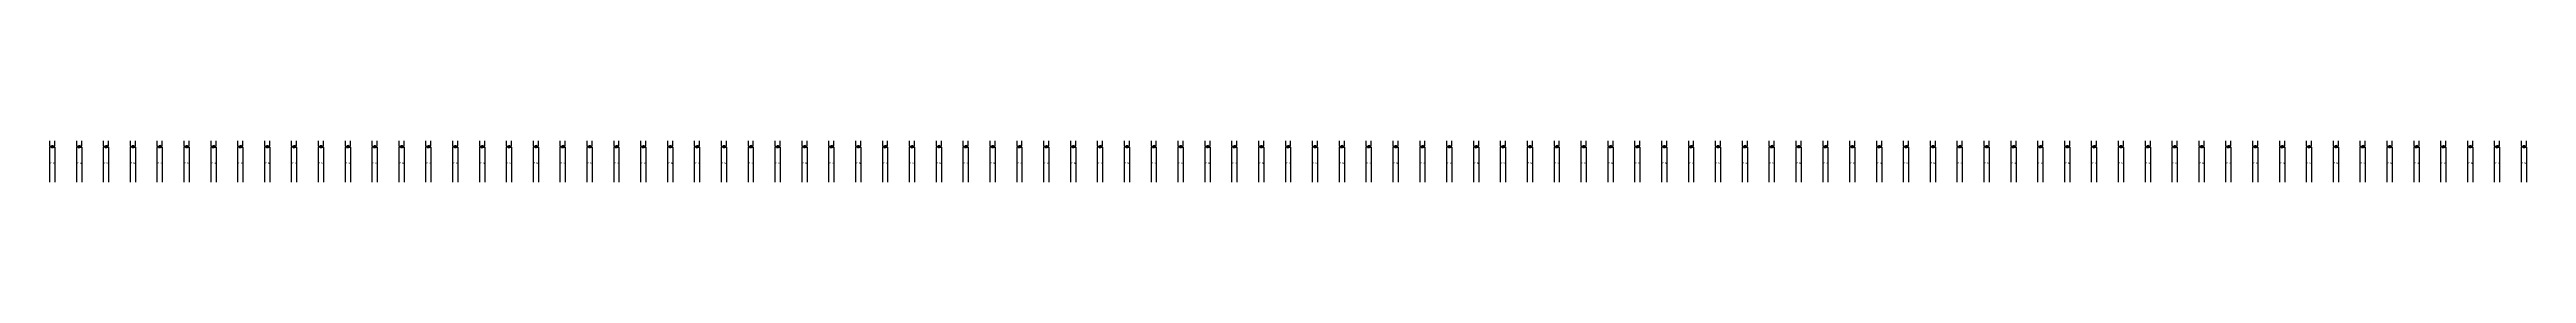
# Model space of a CAD drawing. Header units: millimetres. Extents: x 127230 to 906013, y -355313 to -209225.
# Drawn here: x 608139 to 904766, y -323777 to -318833 of the extents above; entities that cross this region are included whole.
import ezdxf

# ---------------------------------------------------------------- set-up
doc = ezdxf.new("R2010")
doc.units = ezdxf.units.MM
for name, color, linetype, lineweight in [('14', 250, 'Continuous', 0), ('АТ_ПС_ИП_025', 1, 'Continuous', 25), ('АТ_ПС_Текст_025', 7, 'Continuous', 25), ('АТ_ПС_Трасса_100', 1, 'Continuous', 100)]:
    doc.layers.add(name, color=color, linetype=linetype, lineweight=lineweight)
doc.styles.add('GLE_OASR_TextStyle', font='GOST2304A.ttf')

# ---------------------------------------------------------------- blocks, each defined once
blk = doc.blocks.new('*U49')
at = {"linetype": 'Continuous', "lineweight": 25}
blk.add_wipeout([(-1.5, -1.5), (-1.5, 1.5), (1.5, 1.5), (1.5, -1.5)], dxfattribs=at)
at = {"color": 0, "linetype": 'Continuous', "lineweight": -2}
for p, q in [((1.5, 1.5), (2.6, 2.6)), ((-1.5, -1.5), (-2.6, -2.6))]:
    blk.add_line(p, q, dxfattribs=at)
blk.add_lwpolyline([(-1.5, 1.5), (1.5, 1.5), (1.5, -1.5), (-1.5, -1.5)], close=True, dxfattribs=at)

msp = doc.modelspace()

# ---------------------------------------------------------------- linework, layer by layer
at = {"layer": '14', "color": 6, "lineweight": 25}
for points in [[(608139, -318833), (608139, -319483), (608391, -319483)], [(611356, -318833), (611356, -319483), (611608, -319483)], [(614573, -318833), (614573, -319483), (614825, -319483)], [(617791, -318833), (617791, -319483), (618043, -319483)], [(621008, -318833), (621008, -319483), (621260, -319483)], [(624225, -318833), (624225, -319483), (624477, -319483)], [(627443, -318833), (627443, -319483), (627695, -319483)], [(630660, -318833), (630660, -319483), (630912, -319483)], [(633877, -318833), (633877, -319483), (634129, -319483)], [(637095, -318833), (637095, -319483), (637347, -319483)], [(640312, -318833), (640312, -319483), (640564, -319483)], [(643529, -318833), (643529, -319483), (643781, -319483)], [(646747, -318833), (646747, -319483), (646999, -319483)], [(649964, -318833), (649964, -319483), (650216, -319483)], [(653181, -318833), (653181, -319483), (653433, -319483)], [(656399, -318833), (656399, -319483), (656651, -319483)], [(659616, -318833), (659616, -319483), (659868, -319483)], [(662833, -318833), (662833, -319483), (663085, -319483)], [(666051, -318833), (666051, -319483), (666303, -319483)], [(669268, -318833), (669268, -319483), (669520, -319483)], [(672485, -318833), (672485, -319483), (672737, -319483)], [(675703, -318833), (675703, -319483), (675955, -319483)], [(678920, -318833), (678920, -319483), (679172, -319483)], [(682137, -318833), (682137, -319483), (682389, -319483)], [(685355, -318833), (685355, -319483), (685607, -319483)], [(688572, -318833), (688572, -319483), (688824, -319483)], [(691789, -318833), (691789, -319483), (692041, -319483)], [(695007, -318833), (695007, -319483), (695259, -319483)], [(698224, -318833), (698224, -319483), (698476, -319483)], [(701441, -318833), (701441, -319483), (701693, -319483)], [(704659, -318833), (704659, -319483), (704911, -319483)], [(707876, -318833), (707876, -319483), (708128, -319483)], [(711093, -318833), (711093, -319483), (711345, -319483)], [(714311, -318833), (714311, -319483), (714563, -319483)], [(717528, -318833), (717528, -319483), (717780, -319483)], [(720745, -318833), (720745, -319483), (720997, -319483)], [(723963, -318833), (723963, -319483), (724215, -319483)], [(727180, -318833), (727180, -319483), (727432, -319483)], [(730397, -318833), (730397, -319483), (730649, -319483)], [(733615, -318833), (733615, -319483), (733867, -319483)], [(736832, -318833), (736832, -319483), (737084, -319483)], [(740049, -318833), (740049, -319483), (740301, -319483)], [(743267, -318833), (743267, -319483), (743519, -319483)], [(746484, -318833), (746484, -319483), (746736, -319483)], [(749701, -318833), (749701, -319483), (749953, -319483)], [(752919, -318833), (752919, -319483), (753171, -319483)], [(756136, -318833), (756136, -319483), (756388, -319483)], [(759353, -318833), (759353, -319483), (759605, -319483)], [(762571, -318833), (762571, -319483), (762823, -319483)], [(765788, -318833), (765788, -319483), (766040, -319483)], [(769005, -318833), (769005, -319483), (769257, -319483)], [(772223, -318833), (772223, -319483), (772475, -319483)], [(775440, -318833), (775440, -319483), (775692, -319483)], [(778657, -318833), (778657, -319483), (778909, -319483)], [(781875, -318833), (781875, -319483), (782127, -319483)], [(785092, -318833), (785092, -319483), (785344, -319483)], [(788309, -318833), (788309, -319483), (788561, -319483)], [(791527, -318833), (791527, -319483), (791779, -319483)], [(794744, -318833), (794744, -319483), (794996, -319483)], [(797961, -318833), (797961, -319483), (798213, -319483)], [(801179, -318833), (801179, -319483), (801431, -319483)], [(804396, -318833), (804396, -319483), (804648, -319483)], [(807613, -318833), (807613, -319483), (807865, -319483)], [(810831, -318833), (810831, -319483), (811083, -319483)], [(814048, -318833), (814048, -319483), (814300, -319483)], [(817265, -318833), (817265, -319483), (817517, -319483)], [(820483, -318833), (820483, -319483), (820735, -319483)], [(823700, -318833), (823700, -319483), (823952, -319483)], [(826917, -318833), (826917, -319483), (827169, -319483)], [(830135, -318833), (830135, -319483), (830387, -319483)], [(833352, -318833), (833352, -319483), (833604, -319483)], [(836569, -318833), (836569, -319483), (836821, -319483)], [(839787, -318833), (839787, -319483), (840039, -319483)], [(843004, -318833), (843004, -319483), (843256, -319483)], [(846221, -318833), (846221, -319483), (846473, -319483)], [(849439, -318833), (849439, -319483), (849691, -319483)], [(852656, -318833), (852656, -319483), (852908, -319483)], [(855873, -318833), (855873, -319483), (856125, -319483)], [(859091, -318833), (859091, -319483), (859343, -319483)], [(862308, -318833), (862308, -319483), (862560, -319483)], [(865525, -318833), (865525, -319483), (865777, -319483)], [(868743, -318833), (868743, -319483), (868995, -319483)], [(871960, -318833), (871960, -319483), (872212, -319483)], [(875177, -318833), (875177, -319483), (875429, -319483)], [(878395, -318833), (878395, -319483), (878647, -319483)], [(881612, -318833), (881612, -319483), (881864, -319483)], [(884829, -318833), (884829, -319483), (885081, -319483)], [(888047, -318833), (888047, -319483), (888299, -319483)], [(891264, -318833), (891264, -319483), (891516, -319483)], [(894481, -318833), (894481, -319483), (894733, -319483)], [(897699, -318833), (897699, -319483), (897951, -319483)], [(900916, -318833), (900916, -319483), (901168, -319483)], [(904133, -318833), (904133, -319483), (904385, -319483)]]:
    msp.add_lwpolyline(points, dxfattribs=at)
at = {"layer": 'АТ_ПС_Трасса_100', "color": 6, "lineweight": 25, "ltscale": 100}
for points in [[(608391, -319590), (608139, -319590), (608139, -323777)], [(611608, -319590), (611356, -319590), (611356, -323777)], [(614825, -319590), (614573, -319590), (614573, -323777)], [(618043, -319590), (617791, -319590), (617791, -323777)], [(621260, -319590), (621008, -319590), (621008, -323777)], [(624477, -319590), (624225, -319590), (624225, -323777)], [(627695, -319590), (627443, -319590), (627443, -323777)], [(630912, -319590), (630660, -319590), (630660, -323777)], [(634129, -319590), (633877, -319590), (633877, -323777)], [(637347, -319590), (637095, -319590), (637095, -323777)], [(640564, -319590), (640312, -319590), (640312, -323777)], [(643781, -319590), (643529, -319590), (643529, -323777)], [(646999, -319590), (646747, -319590), (646747, -323777)], [(650216, -319590), (649964, -319590), (649964, -323777)], [(653433, -319590), (653181, -319590), (653181, -323777)], [(656651, -319590), (656399, -319590), (656399, -323777)], [(659868, -319590), (659616, -319590), (659616, -323777)], [(663085, -319590), (662833, -319590), (662833, -323777)], [(666303, -319590), (666051, -319590), (666051, -323777)], [(669520, -319590), (669268, -319590), (669268, -323777)], [(672737, -319590), (672485, -319590), (672485, -323777)], [(675955, -319590), (675703, -319590), (675703, -323777)], [(679172, -319590), (678920, -319590), (678920, -323777)], [(682389, -319590), (682137, -319590), (682137, -323777)], [(685607, -319590), (685355, -319590), (685355, -323777)], [(688824, -319590), (688572, -319590), (688572, -323777)], [(692041, -319590), (691789, -319590), (691789, -323777)], [(695259, -319590), (695007, -319590), (695007, -323777)], [(698476, -319590), (698224, -319590), (698224, -323777)], [(701693, -319590), (701441, -319590), (701441, -323777)], [(704911, -319590), (704659, -319590), (704659, -323777)], [(708128, -319590), (707876, -319590), (707876, -323777)], [(711345, -319590), (711093, -319590), (711093, -323777)], [(714563, -319590), (714311, -319590), (714311, -323777)], [(717780, -319590), (717528, -319590), (717528, -323777)], [(720997, -319590), (720745, -319590), (720745, -323777)], [(724215, -319590), (723963, -319590), (723963, -323777)], [(727432, -319590), (727180, -319590), (727180, -323777)], [(730649, -319590), (730397, -319590), (730397, -323777)], [(733867, -319590), (733615, -319590), (733615, -323777)], [(737084, -319590), (736832, -319590), (736832, -323777)], [(740301, -319590), (740049, -319590), (740049, -323777)], [(743519, -319590), (743267, -319590), (743267, -323777)], [(746736, -319590), (746484, -319590), (746484, -323777)], [(749953, -319590), (749701, -319590), (749701, -323777)], [(753171, -319590), (752919, -319590), (752919, -323777)], [(756388, -319590), (756136, -319590), (756136, -323777)], [(759605, -319590), (759353, -319590), (759353, -323777)], [(762823, -319590), (762571, -319590), (762571, -323777)], [(766040, -319590), (765788, -319590), (765788, -323777)], [(769257, -319590), (769005, -319590), (769005, -323777)], [(772475, -319590), (772223, -319590), (772223, -323777)], [(775692, -319590), (775440, -319590), (775440, -323777)], [(778909, -319590), (778657, -319590), (778657, -323777)], [(782127, -319590), (781875, -319590), (781875, -323777)], [(785344, -319590), (785092, -319590), (785092, -323777)], [(788561, -319590), (788309, -319590), (788309, -323777)], [(791779, -319590), (791527, -319590), (791527, -323777)], [(794996, -319590), (794744, -319590), (794744, -323777)], [(798213, -319590), (797961, -319590), (797961, -323777)], [(801431, -319590), (801179, -319590), (801179, -323777)], [(804648, -319590), (804396, -319590), (804396, -323777)], [(807865, -319590), (807613, -319590), (807613, -323777)], [(811083, -319590), (810831, -319590), (810831, -323777)], [(814300, -319590), (814048, -319590), (814048, -323777)], [(817517, -319590), (817265, -319590), (817265, -323777)], [(820735, -319590), (820483, -319590), (820483, -323777)], [(823952, -319590), (823700, -319590), (823700, -323777)], [(827169, -319590), (826917, -319590), (826917, -323777)], [(830387, -319590), (830135, -319590), (830135, -323777)], [(833604, -319590), (833352, -319590), (833352, -323777)], [(836821, -319590), (836569, -319590), (836569, -323777)], [(840039, -319590), (839787, -319590), (839787, -323777)], [(843256, -319590), (843004, -319590), (843004, -323777)], [(846473, -319590), (846221, -319590), (846221, -323777)], [(849691, -319590), (849439, -319590), (849439, -323777)], [(852908, -319590), (852656, -319590), (852656, -323777)], [(856125, -319590), (855873, -319590), (855873, -323777)], [(859343, -319590), (859091, -319590), (859091, -323777)], [(862560, -319590), (862308, -319590), (862308, -323777)], [(865777, -319590), (865525, -319590), (865525, -323777)], [(868995, -319590), (868743, -319590), (868743, -323777)], [(872212, -319590), (871960, -319590), (871960, -323777)], [(875429, -319590), (875177, -319590), (875177, -323777)], [(878647, -319590), (878395, -319590), (878395, -323777)], [(881864, -319590), (881612, -319590), (881612, -323777)], [(885081, -319590), (884829, -319590), (884829, -323777)], [(888299, -319590), (888047, -319590), (888047, -323777)], [(891516, -319590), (891264, -319590), (891264, -323777)], [(894733, -319590), (894481, -319590), (894481, -323777)], [(897951, -319590), (897699, -319590), (897699, -323777)], [(901168, -319590), (900916, -319590), (900916, -323777)], [(904385, -319590), (904133, -319590), (904133, -323777)]]:
    msp.add_lwpolyline(points, dxfattribs=at)
at = {"layer": 'АТ_ПС_Трасса_100', "color": 92, "lineweight": 25, "ltscale": 100}
for points in [[(608563, -319483), (608771, -319483), (608771, -318834)], [(608563, -319590), (608771, -319590), (608771, -323777)], [(611781, -319483), (611989, -319483), (611989, -318834)], [(611781, -319590), (611989, -319590), (611989, -323777)], [(614998, -319483), (615206, -319483), (615206, -318834)], [(614998, -319590), (615206, -319590), (615206, -323777)], [(618215, -319483), (618423, -319483), (618423, -318834)], [(618215, -319590), (618423, -319590), (618423, -323777)], [(621433, -319483), (621641, -319483), (621641, -318834)], [(621433, -319590), (621641, -319590), (621641, -323777)], [(624650, -319483), (624858, -319483), (624858, -318834)], [(624650, -319590), (624858, -319590), (624858, -323777)], [(627867, -319483), (628075, -319483), (628075, -318834)], [(627867, -319590), (628075, -319590), (628075, -323777)], [(631085, -319483), (631293, -319483), (631293, -318834)], [(631085, -319590), (631293, -319590), (631293, -323777)], [(634302, -319483), (634510, -319483), (634510, -318834)], [(634302, -319590), (634510, -319590), (634510, -323777)], [(637519, -319483), (637727, -319483), (637727, -318834)], [(637519, -319590), (637727, -319590), (637727, -323777)], [(640737, -319483), (640945, -319483), (640945, -318834)], [(640737, -319590), (640945, -319590), (640945, -323777)], [(643954, -319483), (644162, -319483), (644162, -318834)], [(643954, -319590), (644162, -319590), (644162, -323777)], [(647171, -319483), (647379, -319483), (647379, -318834)], [(647171, -319590), (647379, -319590), (647379, -323777)], [(650389, -319483), (650597, -319483), (650597, -318834)], [(650389, -319590), (650597, -319590), (650597, -323777)], [(653606, -319483), (653814, -319483), (653814, -318834)], [(653606, -319590), (653814, -319590), (653814, -323777)], [(656823, -319483), (657031, -319483), (657031, -318834)], [(656823, -319590), (657031, -319590), (657031, -323777)], [(660041, -319483), (660249, -319483), (660249, -318834)], [(660041, -319590), (660249, -319590), (660249, -323777)], [(663258, -319483), (663466, -319483), (663466, -318834)], [(663258, -319590), (663466, -319590), (663466, -323777)], [(666475, -319483), (666683, -319483), (666683, -318834)], [(666475, -319590), (666683, -319590), (666683, -323777)], [(669693, -319483), (669901, -319483), (669901, -318834)], [(669693, -319590), (669901, -319590), (669901, -323777)], [(672910, -319483), (673118, -319483), (673118, -318834)], [(672910, -319590), (673118, -319590), (673118, -323777)], [(676127, -319483), (676335, -319483), (676335, -318834)], [(676127, -319590), (676335, -319590), (676335, -323777)], [(679345, -319483), (679553, -319483), (679553, -318834)], [(679345, -319590), (679553, -319590), (679553, -323777)], [(682562, -319483), (682770, -319483), (682770, -318834)], [(682562, -319590), (682770, -319590), (682770, -323777)], [(685779, -319483), (685987, -319483), (685987, -318834)], [(685779, -319590), (685987, -319590), (685987, -323777)], [(688997, -319483), (689205, -319483), (689205, -318834)], [(688997, -319590), (689205, -319590), (689205, -323777)], [(692214, -319483), (692422, -319483), (692422, -318834)], [(692214, -319590), (692422, -319590), (692422, -323777)], [(695431, -319483), (695639, -319483), (695639, -318834)], [(695431, -319590), (695639, -319590), (695639, -323777)], [(698649, -319483), (698857, -319483), (698857, -318834)], [(698649, -319590), (698857, -319590), (698857, -323777)], [(701866, -319483), (702074, -319483), (702074, -318834)], [(701866, -319590), (702074, -319590), (702074, -323777)], [(705083, -319483), (705291, -319483), (705291, -318834)], [(705083, -319590), (705291, -319590), (705291, -323777)], [(708301, -319483), (708509, -319483), (708509, -318834)], [(708301, -319590), (708509, -319590), (708509, -323777)], [(711518, -319483), (711726, -319483), (711726, -318834)], [(711518, -319590), (711726, -319590), (711726, -323777)], [(714735, -319483), (714943, -319483), (714943, -318834)], [(714735, -319590), (714943, -319590), (714943, -323777)], [(717953, -319483), (718161, -319483), (718161, -318834)], [(717953, -319590), (718161, -319590), (718161, -323777)], [(721170, -319483), (721378, -319483), (721378, -318834)], [(721170, -319590), (721378, -319590), (721378, -323777)], [(724387, -319483), (724595, -319483), (724595, -318834)], [(724387, -319590), (724595, -319590), (724595, -323777)], [(727605, -319483), (727813, -319483), (727813, -318834)], [(727605, -319590), (727813, -319590), (727813, -323777)], [(730822, -319483), (731030, -319483), (731030, -318834)], [(730822, -319590), (731030, -319590), (731030, -323777)], [(734039, -319483), (734247, -319483), (734247, -318834)], [(734039, -319590), (734247, -319590), (734247, -323777)], [(737257, -319483), (737465, -319483), (737465, -318834)], [(737257, -319590), (737465, -319590), (737465, -323777)], [(740474, -319483), (740682, -319483), (740682, -318834)], [(740474, -319590), (740682, -319590), (740682, -323777)], [(743691, -319483), (743899, -319483), (743899, -318834)], [(743691, -319590), (743899, -319590), (743899, -323777)], [(746909, -319483), (747117, -319483), (747117, -318834)], [(746909, -319590), (747117, -319590), (747117, -323777)], [(750126, -319483), (750334, -319483), (750334, -318834)], [(750126, -319590), (750334, -319590), (750334, -323777)], [(753343, -319483), (753551, -319483), (753551, -318834)], [(753343, -319590), (753551, -319590), (753551, -323777)], [(756561, -319483), (756769, -319483), (756769, -318834)], [(756561, -319590), (756769, -319590), (756769, -323777)], [(759778, -319483), (759986, -319483), (759986, -318834)], [(759778, -319590), (759986, -319590), (759986, -323777)], [(762995, -319483), (763203, -319483), (763203, -318834)], [(762995, -319590), (763203, -319590), (763203, -323777)], [(766213, -319483), (766421, -319483), (766421, -318834)], [(766213, -319590), (766421, -319590), (766421, -323777)], [(769430, -319483), (769638, -319483), (769638, -318834)], [(769430, -319590), (769638, -319590), (769638, -323777)], [(772647, -319483), (772855, -319483), (772855, -318834)], [(772647, -319590), (772855, -319590), (772855, -323777)], [(775865, -319483), (776073, -319483), (776073, -318834)], [(775865, -319590), (776073, -319590), (776073, -323777)], [(779082, -319483), (779290, -319483), (779290, -318834)], [(779082, -319590), (779290, -319590), (779290, -323777)], [(782299, -319483), (782507, -319483), (782507, -318834)], [(782299, -319590), (782507, -319590), (782507, -323777)], [(785517, -319483), (785725, -319483), (785725, -318834)], [(785517, -319590), (785725, -319590), (785725, -323777)], [(788734, -319483), (788942, -319483), (788942, -318834)], [(788734, -319590), (788942, -319590), (788942, -323777)], [(791951, -319483), (792159, -319483), (792159, -318834)], [(791951, -319590), (792159, -319590), (792159, -323777)], [(795169, -319483), (795377, -319483), (795377, -318834)], [(795169, -319590), (795377, -319590), (795377, -323777)], [(798386, -319483), (798594, -319483), (798594, -318834)], [(798386, -319590), (798594, -319590), (798594, -323777)], [(801603, -319483), (801811, -319483), (801811, -318834)], [(801603, -319590), (801811, -319590), (801811, -323777)], [(804821, -319483), (805029, -319483), (805029, -318834)], [(804821, -319590), (805029, -319590), (805029, -323777)], [(808038, -319483), (808246, -319483), (808246, -318834)], [(808038, -319590), (808246, -319590), (808246, -323777)], [(811255, -319483), (811463, -319483), (811463, -318834)], [(811255, -319590), (811463, -319590), (811463, -323777)], [(814473, -319483), (814681, -319483), (814681, -318834)], [(814473, -319590), (814681, -319590), (814681, -323777)], [(817690, -319483), (817898, -319483), (817898, -318834)], [(817690, -319590), (817898, -319590), (817898, -323777)], [(820907, -319483), (821115, -319483), (821115, -318834)], [(820907, -319590), (821115, -319590), (821115, -323777)], [(824125, -319483), (824333, -319483), (824333, -318834)], [(824125, -319590), (824333, -319590), (824333, -323777)], [(827342, -319483), (827550, -319483), (827550, -318834)], [(827342, -319590), (827550, -319590), (827550, -323777)], [(830559, -319483), (830767, -319483), (830767, -318834)], [(830559, -319590), (830767, -319590), (830767, -323777)], [(833777, -319483), (833985, -319483), (833985, -318834)], [(833777, -319590), (833985, -319590), (833985, -323777)], [(836994, -319483), (837202, -319483), (837202, -318834)], [(836994, -319590), (837202, -319590), (837202, -323777)], [(840211, -319483), (840419, -319483), (840419, -318834)], [(840211, -319590), (840419, -319590), (840419, -323777)], [(843429, -319483), (843637, -319483), (843637, -318834)], [(843429, -319590), (843637, -319590), (843637, -323777)], [(846646, -319483), (846854, -319483), (846854, -318834)], [(846646, -319590), (846854, -319590), (846854, -323777)], [(849863, -319483), (850071, -319483), (850071, -318834)], [(849863, -319590), (850071, -319590), (850071, -323777)], [(853081, -319483), (853289, -319483), (853289, -318834)], [(853081, -319590), (853289, -319590), (853289, -323777)], [(856298, -319483), (856506, -319483), (856506, -318834)], [(856298, -319590), (856506, -319590), (856506, -323777)], [(859515, -319483), (859723, -319483), (859723, -318834)], [(859515, -319590), (859723, -319590), (859723, -323777)], [(862733, -319483), (862941, -319483), (862941, -318834)], [(862733, -319590), (862941, -319590), (862941, -323777)], [(865950, -319483), (866158, -319483), (866158, -318834)], [(865950, -319590), (866158, -319590), (866158, -323777)], [(869167, -319483), (869375, -319483), (869375, -318834)], [(869167, -319590), (869375, -319590), (869375, -323777)], [(872385, -319483), (872593, -319483), (872593, -318834)], [(872385, -319590), (872593, -319590), (872593, -323777)], [(875602, -319483), (875810, -319483), (875810, -318834)], [(875602, -319590), (875810, -319590), (875810, -323777)], [(878819, -319483), (879027, -319483), (879027, -318834)], [(878819, -319590), (879027, -319590), (879027, -323777)], [(882037, -319483), (882245, -319483), (882245, -318834)], [(882037, -319590), (882245, -319590), (882245, -323777)], [(885254, -319483), (885462, -319483), (885462, -318834)], [(885254, -319590), (885462, -319590), (885462, -323777)], [(888471, -319483), (888679, -319483), (888679, -318834)], [(888471, -319590), (888679, -319590), (888679, -323777)], [(891689, -319483), (891897, -319483), (891897, -318834)], [(891689, -319590), (891897, -319590), (891897, -323777)], [(894906, -319483), (895114, -319483), (895114, -318834)], [(894906, -319590), (895114, -319590), (895114, -323777)], [(898123, -319483), (898331, -319483), (898331, -318834)], [(898123, -319590), (898331, -319590), (898331, -323777)], [(901341, -319483), (901549, -319483), (901549, -318834)], [(901341, -319590), (901549, -319590), (901549, -323777)], [(904558, -319483), (904766, -319483), (904766, -318834)], [(904558, -319590), (904766, -319590), (904766, -323777)]]:
    msp.add_lwpolyline(points, dxfattribs=at)

# ---------------------------------------------------------------- texts
at = {"layer": 'АТ_ПС_Текст_025', "char_height": 250, "attachment_point": 5, "style": 'GLE_OASR_TextStyle'}
for s, insert in [('P', (608285, -321487)), ('G', (608640, -321478)), ('P', (611502, -321487)), ('G', (611858, -321478)), ('P', (614720, -321487)), ('G', (615075, -321478)), ('P', (617937, -321487)), ('G', (618292, -321478)), ('P', (621154, -321487)), ('G', (621510, -321478)), ('P', (624372, -321487)), ('G', (624727, -321478)), ('P', (627589, -321487)), ('G', (627944, -321478)), ('P', (630806, -321487)), ('G', (631162, -321478)), ('P', (634024, -321487)), ('G', (634379, -321478)), ('P', (637241, -321487)), ('G', (637596, -321478)), ('P', (640458, -321487)), ('G', (640814, -321478)), ('P', (643676, -321487)), ('G', (644031, -321478)), ('P', (646893, -321487)), ('G', (647248, -321478)), ('P', (650110, -321487)), ('G', (650466, -321478)), ('P', (653328, -321487)), ('G', (653683, -321478)), ('P', (656545, -321487)), ('G', (656900, -321478)), ('P', (659762, -321487)), ('G', (660118, -321478)), ('P', (662980, -321487)), ('G', (663335, -321478)), ('P', (666197, -321487)), ('G', (666552, -321478)), ('P', (669414, -321487)), ('G', (669770, -321478)), ('P', (672632, -321487)), ('G', (672987, -321478)), ('P', (675849, -321487)), ('G', (676204, -321478)), ('P', (679066, -321487)), ('G', (679422, -321478)), ('P', (682284, -321487)), ('G', (682639, -321478)), ('P', (685501, -321487)), ('G', (685856, -321478)), ('P', (688718, -321487)), ('G', (689074, -321478)), ('P', (691936, -321487)), ('G', (692291, -321478)), ('P', (695153, -321487)), ('G', (695508, -321478)), ('P', (698370, -321487)), ('G', (698726, -321478)), ('P', (701588, -321487)), ('G', (701943, -321478)), ('P', (704805, -321487)), ('G', (705160, -321478)), ('P', (708022, -321487)), ('G', (708378, -321478)), ('P', (711240, -321487)), ('G', (711595, -321478)), ('P', (714457, -321487)), ('G', (714812, -321478)), ('P', (717674, -321487)), ('G', (718030, -321478)), ('P', (720892, -321487)), ('G', (721247, -321478)), ('P', (724109, -321487)), ('G', (724464, -321478)), ('P', (727326, -321487)), ('G', (727682, -321478)), ('P', (730544, -321487)), ('G', (730899, -321478)), ('P', (733761, -321487)), ('G', (734116, -321478)), ('P', (736978, -321487)), ('G', (737334, -321478)), ('P', (740196, -321487)), ('G', (740551, -321478)), ('P', (743413, -321487)), ('G', (743768, -321478)), ('P', (746630, -321487)), ('G', (746986, -321478)), ('P', (749848, -321487)), ('G', (750203, -321478)), ('P', (753065, -321487)), ('G', (753420, -321478)), ('P', (756282, -321487)), ('G', (756638, -321478)), ('P', (759500, -321487)), ('G', (759855, -321478)), ('P', (762717, -321487)), ('G', (763072, -321478)), ('P', (765934, -321487)), ('G', (766290, -321478)), ('P', (769152, -321487)), ('G', (769507, -321478)), ('P', (772369, -321487)), ('G', (772724, -321478)), ('P', (775586, -321487)), ('G', (775942, -321478)), ('P', (778804, -321487)), ('G', (779159, -321478)), ('P', (782021, -321487)), ('G', (782376, -321478)), ('P', (785238, -321487)), ('G', (785594, -321478)), ('P', (788456, -321487)), ('G', (788811, -321478)), ('P', (791673, -321487)), ('G', (792028, -321478)), ('P', (794890, -321487)), ('G', (795246, -321478)), ('P', (798108, -321487)), ('G', (798463, -321478)), ('P', (801325, -321487)), ('G', (801680, -321478)), ('P', (804542, -321487)), ('G', (804898, -321478)), ('P', (807760, -321487)), ('G', (808115, -321478)), ('P', (810977, -321487)), ('G', (811332, -321478)), ('P', (814194, -321487)), ('G', (814550, -321478)), ('P', (817412, -321487)), ('G', (817767, -321478)), ('P', (820629, -321487)), ('G', (820984, -321478)), ('P', (823846, -321487)), ('G', (824202, -321478)), ('P', (827064, -321487)), ('G', (827419, -321478)), ('P', (830281, -321487)), ('G', (830636, -321478)), ('P', (833498, -321487)), ('G', (833854, -321478)), ('P', (836716, -321487)), ('G', (837071, -321478)), ('P', (839933, -321487)), ('G', (840288, -321478)), ('P', (843150, -321487)), ('G', (843506, -321478)), ('P', (846368, -321487)), ('G', (846723, -321478)), ('P', (849585, -321487)), ('G', (849940, -321478)), ('P', (852802, -321487)), ('G', (853158, -321478)), ('P', (856020, -321487)), ('G', (856375, -321478)), ('P', (859237, -321487)), ('G', (859592, -321478)), ('P', (862454, -321487)), ('G', (862810, -321478)), ('P', (865672, -321487)), ('G', (866027, -321478)), ('P', (868889, -321487)), ('G', (869244, -321478)), ('P', (872106, -321487)), ('G', (872462, -321478)), ('P', (875324, -321487)), ('G', (875679, -321478)), ('P', (878541, -321487)), ('G', (878896, -321478)), ('P', (881758, -321487)), ('G', (882114, -321478)), ('P', (884976, -321487)), ('G', (885331, -321478)), ('P', (888193, -321487)), ('G', (888548, -321478)), ('P', (891410, -321487)), ('G', (891766, -321478)), ('P', (894628, -321487)), ('G', (894983, -321478)), ('P', (897845, -321487)), ('G', (898200, -321478)), ('P', (901062, -321487)), ('G', (901418, -321478)), ('P', (904280, -321487)), ('G', (904635, -321478))]:
    msp.add_mtext_dynamic_manual_height_columns(s, width=1237.88, gutter_width=12.5, heights=[0], dxfattribs=dict(at, insert=insert))

# ---------------------------------------------------------------- next in the draw order: block references
at = {"layer": 'АТ_ПС_ИП_025', "lineweight": 50, "xscale": 57.51779866433964, "yscale": 57.51779866433964, "zscale": 57.51779866433964}
for p in [(608477, -319532), (611694, -319532), (614912, -319532), (618129, -319532), (621346, -319532), (624564, -319532), (627781, -319532), (630998, -319532), (634216, -319532), (637433, -319532), (640650, -319532), (643868, -319532), (647085, -319532), (650302, -319532), (653520, -319532), (656737, -319532), (659954, -319532), (663172, -319532), (666389, -319532), (669606, -319532), (672824, -319532), (676041, -319532), (679258, -319532), (682476, -319532), (685693, -319532), (688910, -319532), (692128, -319532), (695345, -319532), (698562, -319532), (701780, -319532), (704997, -319532), (708214, -319532), (711432, -319532), (714649, -319532), (717866, -319532), (721084, -319532), (724301, -319532), (727518, -319532), (730736, -319532), (733953, -319532), (737170, -319532), (740388, -319532), (743605, -319532), (746822, -319532), (750040, -319532), (753257, -319532), (756474, -319532), (759692, -319532), (762909, -319532), (766126, -319532), (769344, -319532), (772561, -319532), (775778, -319532), (778996, -319532), (782213, -319532), (785430, -319532), (788648, -319532), (791865, -319532), (795082, -319532), (798300, -319532), (801517, -319532), (804734, -319532), (807952, -319532), (811169, -319532), (814386, -319532), (817604, -319532), (820821, -319532), (824038, -319532), (827256, -319532), (830473, -319532), (833690, -319532), (836908, -319532), (840125, -319532), (843342, -319532), (846560, -319532), (849777, -319532), (852994, -319532), (856212, -319532), (859429, -319532), (862646, -319532), (865864, -319532), (869081, -319532), (872298, -319532), (875516, -319532), (878733, -319532), (881950, -319532), (885168, -319532), (888385, -319532), (891602, -319532), (894820, -319532), (898037, -319532), (901254, -319532), (904472, -319532)]:
    msp.add_blockref('*U49', p, dxfattribs=at)

doc.saveas('drawing.dxf')
